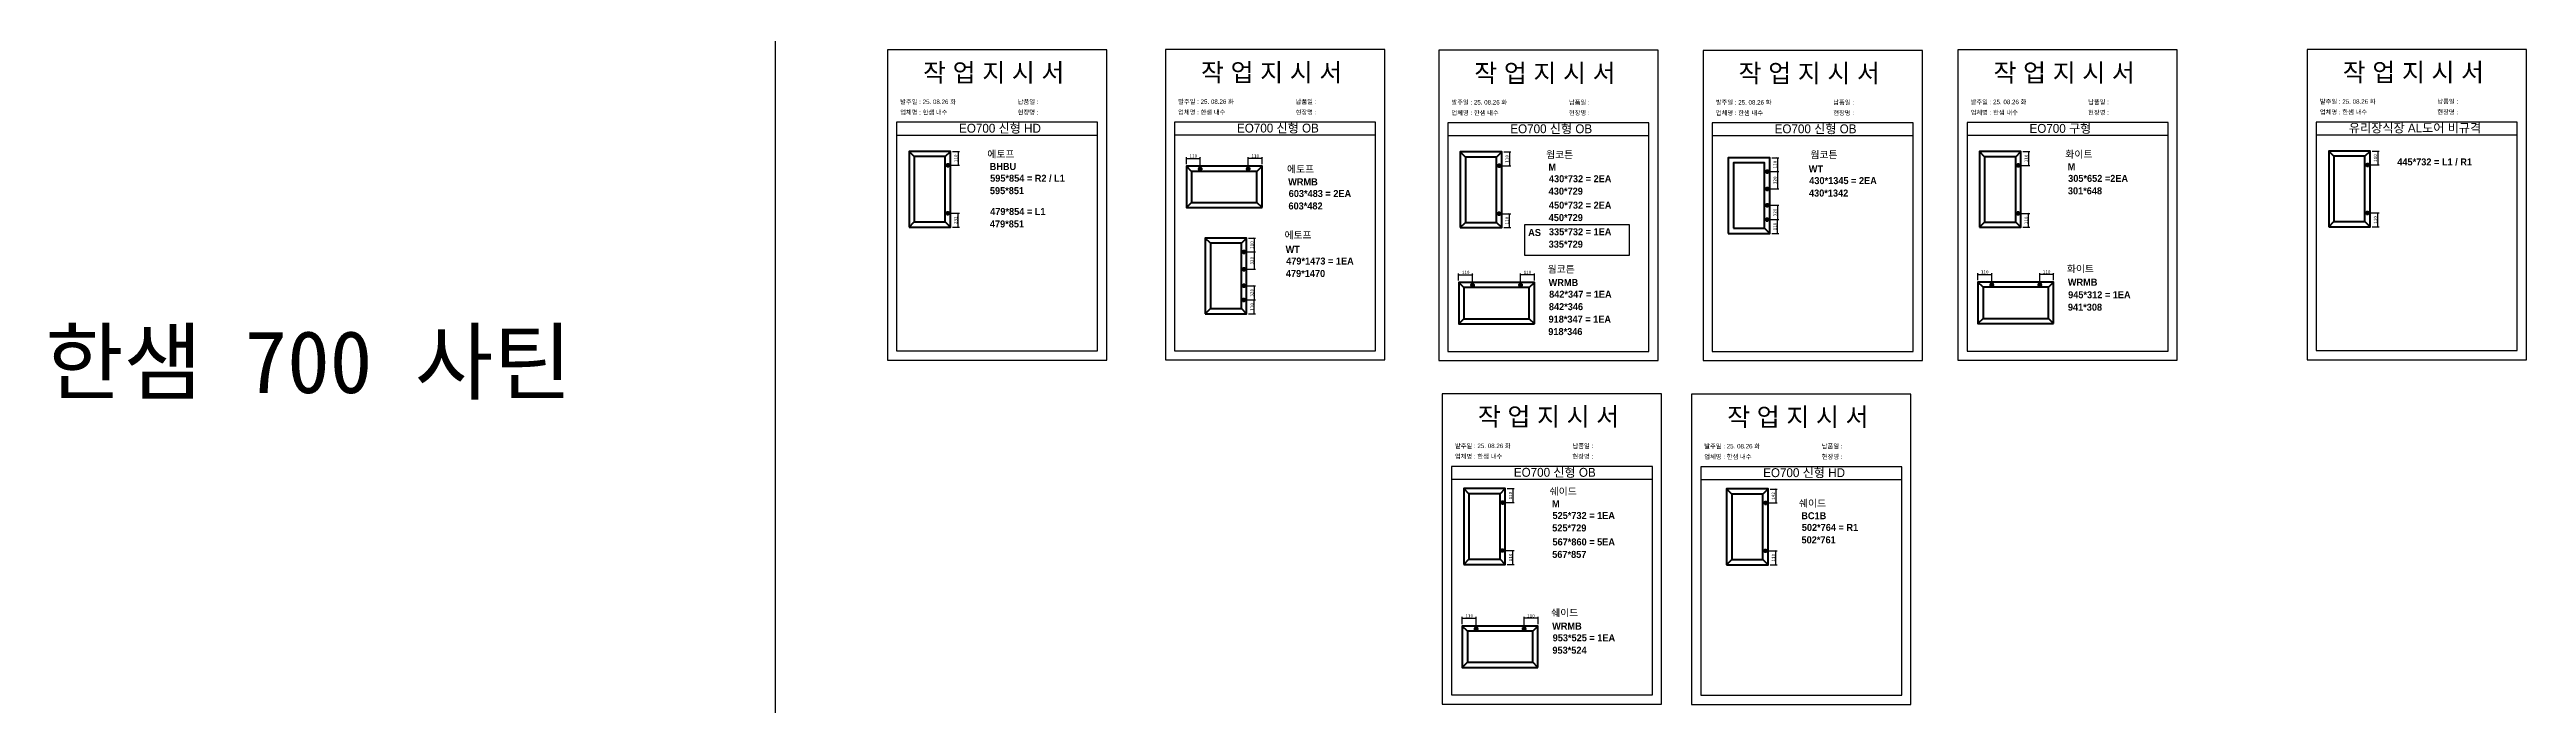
# Model space of a CAD drawing. Header units: millimetres. Extents: x -44117 to 256353, y -2095463 to 65325.
# Drawn here: x 104741 to 123713, y -254595 to -249579 of the extents above; entities that cross this region are included whole.
import ezdxf

# ---------------------------------------------------------------- set-up
doc = ezdxf.new("R2010")
doc.units = ezdxf.units.MM
doc.header["$LTSCALE"] = 10
doc.linetypes.add('CENTER', pattern=[50.8, 31.75, -6.35, 6.35, -6.35])
doc.layers.add('cen', color=1, linetype='CENTER')
doc.layers.add('Layer1', color=7, linetype='Continuous', lineweight=70)
doc.styles.add('MtX_Gulim', font='')
doc.styles.get('MtX_Gulim').set_extended_font_data('Gulim', bold=True)
doc.dimstyles.new('ISO-25', dxfattribs={"dimtxt": 2.5, "dimasz": 2.5, "dimexe": 1, "dimexo": 1, "dimtad": 1, "dimtxsty": 'Standard', "dimblk": 'ARCHTICK', "dimcen": 2.5, "dimadec": 0, "dimazin": 0, "dimtfac": 1, "dimtmove": 0, "dimatfit": 3, "dimfxl": 0, "dimarcsym": 0})

msp = doc.modelspace()

# ---------------------------------------------------------------- texts
at = {"linetype": 'Continuous', "style": 'MtX_Gulim'}
for s, height, p in [('에토프', 53.702852, (111923.80549, -250406.77119)), ('웜코튼', 53.702852, (116203.8994, -250410.63595)), ('웜코튼', 53.702852, (118228.62342, -250411.23667)), ('화이트', 53.702852, (120180.78381, -250407.94588)), ('445*732 = L1 / R1', 53.7028516, (122723.74964, -250466.33636)), ('BHBU', 53.702852, (111941.81925, -250501.61359)), ('595*854 = R2 / L1', 53.7028516, (111945.63058, -250591.20954)), ('에토프', 53.702852, (114219.00279, -250521.79565)), ('WRMB', 53.702852, (114228.59922, -250618.89442)), ('M', 53.70285, (116221.91316, -250505.47835)), ('430*732 = 2EA', 53.7028516, (116225.72449, -250595.07429)), ('WT', 53.702852, (118215.68232, -250520.0692)), ('430*1345 = 2EA', 53.7028516, (118219.49365, -250609.66514)), ('M', 53.70285, (120198.79758, -250502.78828)), ('305*652 =2EA', 53.7028516, (120202.60891, -250592.38422)), ('479*854 = L1', 53.7028516, (111945.63058, -250846.2397)), ('603*483 = 2EA', 53.7028516, (114232.41055, -250708.49037)), ('450*732 = 2EA', 53.7028516, (116225.72449, -250797.65144)), ('에토프', 53.702852, (114200.48145, -251026.50215)), ('335*732 = 1EA', 53.7028516, (116225.72449, -251001.38618)), ('WT', 53.702852, (114209.06385, -251135.90374)), ('479*1473 = 1EA', 53.7028516, (114212.87518, -251225.49968)), ('웜코튼', 53.702852, (116215.94481, -251288.10648)), ('WRMB', 53.702852, (116223.4691, -251390.11477)), ('화이트', 53.702852, (120192.82922, -251285.41641)), ('WRMB', 53.702852, (120200.35352, -251387.4247)), ('842*347 = 1EA', 53.7028516, (116227.28043, -251479.71072)), ('945*312 = 1EA', 53.7028516, (120202.60891, -251483.72368)), ('918*347 = 1EA', 53.7028516, (116222.5743, -251670.71203)), ('쉐이드', 53.702852, (116230.99242, -252990.05211)), ('M', 53.70285, (116249.00618, -253084.89451)), ('쉐이드', 53.702852, (118140.6438, -253081.28418)), ('525*732 = 1EA', 53.7028516, (116252.81751, -253174.49046)), ('BC1B', 53.702852, (118158.65757, -253176.12658)), ('502*764 = R1', 53.7028516, (118162.4689, -253265.72252)), ('567*860 = 5EA', 53.7028516, (116252.81751, -253377.06761)), ('쉐이드', 53.702852, (116243.03783, -253919.61391)), ('WRMB', 53.702852, (116250.56212, -254021.6222)), ('953*525 = 1EA', 53.7028516, (116254.37345, -254111.21815))]:
    msp.add_text(s, height=height, dxfattribs=at).set_placement(p)
at = {"color": 242, "linetype": 'Continuous', "true_color": 0xcd2027, "style": 'MtX_Gulim'}
for s, p in [('595*851', (111943.63142, -250686.38615)), ('603*482', (114230.41139, -250803.66698)), ('430*729', (116223.72533, -250690.25091)), ('430*1342', (118217.49449, -250704.84176)), ('301*648', (120200.60975, -250687.56084)), ('479*851', (111943.63142, -250941.41632)), ('450*729', (116223.72533, -250892.82806)), ('335*729', (116223.72533, -251096.5628)), ('479*1470', (114210.87602, -251320.6763)), ('842*346', (116225.28127, -251574.88734)), ('941*308', (120200.60975, -251578.9003)), ('918*346', (116220.57514, -251765.88865)), ('525*729', (116250.81835, -253269.66708)), ('567*857', (116250.81835, -253472.24423)), ('502*761', (118160.46974, -253360.89914)), ('953*524', (116252.37429, -254206.39477))]:
    msp.add_text(s, height=53.702852, dxfattribs=at).set_placement(p)
at = {"attachment_point": 1}
for s, width, gutter_width, heights, insert, char_height in [('{\\fGulim|b0|i0|c129|p50;작 업 지 시 서}', 3307.3198183, 12.5, [-155.84554], (111431.80872, -249685.04899), 140), ('{\\fGulim|b0|i0|c129|p50;작 업 지 시 서}', 3307.3198183, 12.5, [-155.84554], (113560.57851, -249683.67749), 140), ('{\\fGulim|b0|i0|c129|p50;작 업 지 시 서}', 3307.3198183, 12.5, [-155.84554], (115654.02345, -249688.91375), 140), ('{\\fGulim|b0|i0|c129|p50;작 업 지 시 서}', 3307.3198183, 12.5, [-155.84554], (117678.74747, -249689.51447), 140), ('{\\fGulim|b0|i0|c129|p50;작 업 지 시 서}', 3307.3198183, 12.5, [-155.84554], (119630.90786, -249686.22367), 140), ('{\\fGulim|b0|i0|c129|p50;작 업 지 시 서}', 3307.3198183, 12.5, [-155.84554], (122305.93149, -249682.97125), 140), ('{\\fGulim|b0|i0|c129|p50;업체명 : 한샘 내수}', 3307.3198183, 12.5, [36.11279], (111256.59937, -250042.42559), 34.3), ('{\\fGulim|b0|i0|c129|p50;발주일 : 25. 08.26 화}', 3307.3198183, 12.5, [34.50412], (111256.59937, -249961.76941), 34.3), ('{\\fGulim|b0|i0|c129|p50;현장명 : }', 3307.3198183, 12.5, [-38.2735], (112156.57735, -250042.42559), 34.3), ('{\\fGulim|b0|i0|c129|p50;납품일 : }', 3307.3198183, 12.5, [37.67976], (112156.57735, -249961.76941), 34.3), ('{\\fGulim|b0|i0|c129|p50;업체명 : 한샘 내수}', 3307.3198183, 12.5, [36.11279], (113385.36916, -250041.05409), 34.3), ('{\\fGulim|b0|i0|c129|p50;발주일 : 25. 08.26 화}', 3307.3198183, 12.5, [34.50412], (113385.36916, -249960.39791), 34.3), ('{\\fGulim|b0|i0|c129|p50;현장명 : }', 3307.3198183, 12.5, [-38.2735], (114285.34714, -250041.05409), 34.3), ('{\\fGulim|b0|i0|c129|p50;납품일 : }', 3307.3198183, 12.5, [37.67976], (114285.34714, -249960.39791), 34.3), ('{\\fGulim|b0|i0|c129|p50;업체명 : 한샘 내수}', 3307.3198183, 12.5, [36.11279], (115478.81409, -250046.29034), 34.3), ('{\\fGulim|b0|i0|c129|p50;발주일 : 25. 08.26 화}', 3307.3198183, 12.5, [34.50412], (115478.81409, -249965.63417), 34.3), ('{\\fGulim|b0|i0|c129|p50;현장명 : }', 3307.3198183, 12.5, [-38.2735], (116378.79207, -250046.29034), 34.3), ('{\\fGulim|b0|i0|c129|p50;납품일 : }', 3307.3198183, 12.5, [37.67976], (116378.79207, -249965.63417), 34.3), ('{\\fGulim|b0|i0|c129|p50;업체명 : 한샘 내수}', 3307.3198183, 12.5, [36.11279], (117503.53811, -250046.89107), 34.3), ('{\\fGulim|b0|i0|c129|p50;발주일 : 25. 08.26 화}', 3307.3198183, 12.5, [34.50412], (117503.53811, -249966.23489), 34.3), ('{\\fGulim|b0|i0|c129|p50;현장명 : }', 3307.3198183, 12.5, [-38.2735], (118403.5161, -250046.89107), 34.3), ('{\\fGulim|b0|i0|c129|p50;납품일 : }', 3307.3198183, 12.5, [37.67976], (118403.5161, -249966.23489), 34.3), ('{\\fGulim|b0|i0|c129|p50;업체명 : 한샘 내수}', 3307.3198183, 12.5, [36.11279], (119455.69851, -250043.60027), 34.3), ('{\\fGulim|b0|i0|c129|p50;발주일 : 25. 08.26 화}', 3307.3198183, 12.5, [34.50412], (119455.69851, -249962.9441), 34.3), ('{\\fGulim|b0|i0|c129|p50;현장명 : }', 3307.3198183, 12.5, [-38.2735], (120355.67649, -250043.60027), 34.3), ('{\\fGulim|b0|i0|c129|p50;납품일 : }', 3307.3198183, 12.5, [37.67976], (120355.67649, -249962.9441), 34.3), ('{\\fGulim|b0|i0|c129|p50;업체명 : 한샘 내수}', 3307.3198183, 12.5, [36.11279], (122130.72213, -250040.34785), 34.3), ('{\\fGulim|b0|i0|c129|p50;발주일 : 25. 08.26 화}', 3307.3198183, 12.5, [34.50412], (122130.72213, -249959.69167), 34.3), ('{\\fGulim|b0|i0|c129|p50;현장명 : }', 3307.3198183, 12.5, [-38.2735], (123030.70012, -250040.34785), 34.3), ('{\\fGulim|b0|i0|c129|p50;납품일 : }', 3307.3198183, 12.5, [37.67976], (123030.70012, -249959.69167), 34.3), ('{\\fGulim|b0|i0|c129|p50;EO700 신형 HD}', 6570.6870665, 24.83388, [71.74566], (111707.68461, -250147.53396), 68.1441707), ('{\\fGulim|b0|i0|c129|p50;EO700 신형 OB}', 6570.6870665, 24.83388, [71.74566], (113836.4544, -250146.16246), 68.1441707), ('{\\fGulim|b0|i0|c129|p50;EO700 신형 OB}', 6570.6870665, 24.83388, [71.74566], (115929.89933, -250151.39872), 68.1441707), ('{\\fGulim|b0|i0|c129|p50;EO700 신형 OB}', 6570.6870665, 24.83388, [71.74566], (117954.62335, -250151.99944), 68.1441707), ('{\\fGulim|b0|i0|c129|p50;EO700 구형}', 6570.6870665, 24.83388, [71.74566], (119906.78375, -250148.70865), 68.1441707), ('{\\fGulim|b0|i0|c129|p50;유리장식장 AL도어 비규격}', 6570.6870665, 24.83388, [71.74566], (122352.65416, -250145.45623), 68.1441707), ('{\\f굴림|b0|i0|c129|p50;한샘} 700 {\\f굴림|b0|i0|c129|p50;사틴}', 5072.1082947, 2395.6482, [-533.35869], (104706.85854, -251730.93301), 479.1296392), ('{\\fGulim|b0|i0|c129|p50;작 업 지 시 서}', 3307.3198183, 12.5, [-155.84554], (115681.11647, -252320.42118), 140), ('{\\fGulim|b0|i0|c129|p50;작 업 지 시 서}', 3307.3198183, 12.5, [-155.84554], (117590.76785, -252323.02574), 140), ('{\\fGulim|b0|i0|c129|p50;업체명 : 한샘 내수}', 3307.3198183, 12.5, [36.11279], (115505.90711, -252677.79778), 34.3), ('{\\fGulim|b0|i0|c129|p50;발주일 : 25. 08.26 화}', 3307.3198183, 12.5, [34.50412], (115505.90711, -252597.1416), 34.3), ('{\\fGulim|b0|i0|c129|p50;현장명 : }', 3307.3198183, 12.5, [-38.2735], (116405.88509, -252677.79778), 34.3), ('{\\fGulim|b0|i0|c129|p50;납품일 : }', 3307.3198183, 12.5, [37.67976], (116405.88509, -252597.1416), 34.3), ('{\\fGulim|b0|i0|c129|p50;업체명 : 한샘 내수}', 3307.3198183, 12.5, [36.11279], (117415.5585, -252680.40234), 34.3), ('{\\fGulim|b0|i0|c129|p50;발주일 : 25. 08.26 화}', 3307.3198183, 12.5, [34.50412], (117415.5585, -252599.74616), 34.3), ('{\\fGulim|b0|i0|c129|p50;현장명 : }', 3307.3198183, 12.5, [-38.2735], (118315.53648, -252680.40234), 34.3), ('{\\fGulim|b0|i0|c129|p50;납품일 : }', 3307.3198183, 12.5, [37.67976], (118315.53648, -252599.74616), 34.3), ('{\\fGulim|b0|i0|c129|p50;EO700 신형 OB}', 6570.6870665, 24.83388, [71.74566], (115956.99235, -252782.90615), 68.1441707), ('{\\fGulim|b0|i0|c129|p50;EO700 신형 HD}', 6570.6870665, 24.83388, [71.74566], (117866.64374, -252785.51072), 68.1441707)]:
    msp.add_mtext_dynamic_manual_height_columns(s, width=width, gutter_width=gutter_width, heights=heights, dxfattribs=dict(at, insert=insert, char_height=char_height))
at = {"layer": 'cen', "linetype": 'Continuous', "style": 'MtX_Gulim'}
msp.add_text('AS', height=53.702852, dxfattribs=at).set_placement((116066.74199, -251007.27679))

# ---------------------------------------------------------------- blocks, each defined once
blk = doc.blocks.new('_ArchTick')
at = {"color": 0, "linetype": 'ByBlock', "const_width": 0.15}
blk.add_lwpolyline([(-0.5, -0.5), (0.5, 0.5)], dxfattribs=at)
blk = doc.blocks.new('*D3130')
at = {"color": 0, "lineweight": -2}
for p, q in [((111657, -250359), (111711, -250359)), ((111701, -250359), (111701, -250465)), ((111636, -250465), (111711, -250465))]:
    blk.add_line(p, q, dxfattribs=at)
at = {"layer": 'Defpoints', "color": 0}
for p in [(111642, -250359), (111621, -250465), (111701, -250465)]:
    blk.add_point(p, dxfattribs=at)
at = {"color": 0, "lineweight": -2, "xscale": 10, "yscale": 10, "zscale": 10}
for p, rotation in [((111701, -250359), 90), ((111701, -250465), 270)]:
    blk.add_blockref('_ArchTick', p, dxfattribs=dict(at, rotation=rotation))
at = {"color": 0, "insert": (111682, -250412), "char_height": 25, "attachment_point": 5, "rotation": 90}
blk.add_mtext('110', dxfattribs=at)
blk = doc.blocks.new('*D3131')
at = {"color": 0, "lineweight": -2}
for p, q in [((111636, -250832), (111711, -250832)), ((111657, -250939), (111711, -250939)), ((111701, -250939), (111701, -250832))]:
    blk.add_line(p, q, dxfattribs=at)
at = {"layer": 'Defpoints', "color": 0}
for p in [(111621, -250832), (111642, -250939), (111701, -250832)]:
    blk.add_point(p, dxfattribs=at)
at = {"color": 0, "lineweight": -2, "xscale": 10, "yscale": 10, "zscale": 10}
for p, rotation in [((111701, -250832), 90), ((111701, -250939), 270)]:
    blk.add_blockref('_ArchTick', p, dxfattribs=dict(at, rotation=rotation))
at = {"color": 0, "insert": (111682, -250886), "char_height": 25, "attachment_point": 5, "rotation": 90}
blk.add_mtext('232', dxfattribs=at)
blk = doc.blocks.new('*D3132')
at = {"color": 0, "lineweight": -2}
for p, q in [((113449, -250457), (113449, -250403)), ((113449, -250413), (113555, -250413)), ((113555, -250477), (113555, -250403))]:
    blk.add_line(p, q, dxfattribs=at)
at = {"layer": 'Defpoints', "color": 0}
for p in [(113555, -250413), (113449, -250472), (113555, -250492)]:
    blk.add_point(p, dxfattribs=at)
at = {"color": 0, "lineweight": -2, "xscale": 10, "yscale": 10, "zscale": 10, "rotation": 180}
blk.add_blockref('_ArchTick', (113449, -250413), dxfattribs=at)
at = {"color": 0, "lineweight": -2, "xscale": 10, "yscale": 10, "zscale": 10}
blk.add_blockref('_ArchTick', (113555, -250413), dxfattribs=at)
at = {"color": 0, "insert": (113502, -250394), "char_height": 25, "attachment_point": 5}
blk.add_mtext('110', dxfattribs=at)
blk = doc.blocks.new('*D3133')
at = {"color": 0, "lineweight": -2}
for p, q in [((113923, -250477), (113923, -250403)), ((114029, -250413), (113923, -250413)), ((114029, -250457), (114029, -250403))]:
    blk.add_line(p, q, dxfattribs=at)
at = {"layer": 'Defpoints', "color": 0}
for p in [(113923, -250413), (113923, -250492), (114029, -250472)]:
    blk.add_point(p, dxfattribs=at)
at = {"color": 0, "lineweight": -2, "xscale": 10, "yscale": 10, "zscale": 10, "rotation": 180}
blk.add_blockref('_ArchTick', (113923, -250413), dxfattribs=at)
at = {"color": 0, "lineweight": -2, "xscale": 10, "yscale": 10, "zscale": 10}
blk.add_blockref('_ArchTick', (114029, -250413), dxfattribs=at)
at = {"color": 0, "insert": (113976, -250394), "char_height": 25, "attachment_point": 5}
blk.add_mtext('110', dxfattribs=at)
blk = doc.blocks.new('*D3134')
at = {"color": 0, "lineweight": -2}
for p, q in [((113905, -251129), (113979, -251129)), ((113925, -251023), (113979, -251023)), ((113969, -251023), (113969, -251129))]:
    blk.add_line(p, q, dxfattribs=at)
at = {"layer": 'Defpoints', "color": 0}
for p in [(113890, -251129), (113910, -251023), (113969, -251129)]:
    blk.add_point(p, dxfattribs=at)
at = {"color": 0, "lineweight": -2, "xscale": 10, "yscale": 10, "zscale": 10}
for p, rotation in [((113969, -251023), 90), ((113969, -251129), 270)]:
    blk.add_blockref('_ArchTick', p, dxfattribs=dict(at, rotation=rotation))
at = {"color": 0, "insert": (113951, -251076), "char_height": 25, "attachment_point": 5, "rotation": 90}
blk.add_mtext('110', dxfattribs=at)
blk = doc.blocks.new('*D3135')
at = {"color": 0, "lineweight": -2}
for p, q in [((113905, -251497), (113979, -251497)), ((113969, -251603), (113969, -251497)), ((113925, -251603), (113979, -251603))]:
    blk.add_line(p, q, dxfattribs=at)
at = {"layer": 'Defpoints', "color": 0}
for p in [(113890, -251497), (113969, -251497), (113910, -251603)]:
    blk.add_point(p, dxfattribs=at)
at = {"color": 0, "lineweight": -2, "xscale": 10, "yscale": 10, "zscale": 10}
for p, rotation in [((113969, -251497), 90), ((113969, -251603), 270)]:
    blk.add_blockref('_ArchTick', p, dxfattribs=dict(at, rotation=rotation))
at = {"color": 0, "insert": (113951, -251550), "char_height": 25, "attachment_point": 5, "rotation": 90}
blk.add_mtext('110', dxfattribs=at)
blk = doc.blocks.new('*D3136')
at = {"color": 0, "lineweight": -2}
for p, q in [((113905, -251129), (113979, -251129)), ((113969, -251129), (113969, -251262)), ((113905, -251262), (113979, -251262))]:
    blk.add_line(p, q, dxfattribs=at)
at = {"layer": 'Defpoints', "color": 0}
for p in [(113890, -251129), (113890, -251262), (113969, -251262)]:
    blk.add_point(p, dxfattribs=at)
at = {"color": 0, "lineweight": -2, "xscale": 10, "yscale": 10, "zscale": 10}
for p, rotation in [((113969, -251129), 90), ((113969, -251262), 270)]:
    blk.add_blockref('_ArchTick', p, dxfattribs=dict(at, rotation=rotation))
at = {"color": 0, "insert": (113951, -251196), "char_height": 25, "attachment_point": 5, "rotation": 90}
blk.add_mtext('320', dxfattribs=at)
blk = doc.blocks.new('*D3137')
at = {"color": 0, "lineweight": -2}
for p, q in [((113905, -251388), (113979, -251388)), ((113905, -251497), (113979, -251497)), ((113969, -251388), (113969, -251497))]:
    blk.add_line(p, q, dxfattribs=at)
at = {"layer": 'Defpoints', "color": 0}
for p in [(113890, -251388), (113890, -251497), (113969, -251497)]:
    blk.add_point(p, dxfattribs=at)
at = {"color": 0, "lineweight": -2, "xscale": 10, "yscale": 10, "zscale": 10}
for p, rotation in [((113969, -251388), 90), ((113969, -251497), 270)]:
    blk.add_blockref('_ArchTick', p, dxfattribs=dict(at, rotation=rotation))
at = {"color": 0, "insert": (113951, -251442), "char_height": 25, "attachment_point": 5, "rotation": 90}
blk.add_mtext('320', dxfattribs=at)
blk = doc.blocks.new('*D3138')
at = {"color": 0, "lineweight": -2}
for p, q in [((115879, -250363), (115933, -250363)), ((115923, -250363), (115923, -250469)), ((115859, -250469), (115933, -250469))]:
    blk.add_line(p, q, dxfattribs=at)
at = {"layer": 'Defpoints', "color": 0}
for p in [(115864, -250363), (115844, -250469), (115923, -250469)]:
    blk.add_point(p, dxfattribs=at)
at = {"color": 0, "lineweight": -2, "xscale": 10, "yscale": 10, "zscale": 10}
for p, rotation in [((115923, -250363), 90), ((115923, -250469), 270)]:
    blk.add_blockref('_ArchTick', p, dxfattribs=dict(at, rotation=rotation))
at = {"color": 0, "insert": (115904, -250416), "char_height": 25, "attachment_point": 5, "rotation": 90}
blk.add_mtext('110', dxfattribs=at)
blk = doc.blocks.new('*D3139')
at = {"color": 0, "lineweight": -2}
for p, q in [((115859, -250836), (115933, -250836)), ((115879, -250943), (115933, -250943)), ((115923, -250943), (115923, -250836))]:
    blk.add_line(p, q, dxfattribs=at)
at = {"layer": 'Defpoints', "color": 0}
for p in [(115844, -250836), (115864, -250943), (115923, -250836)]:
    blk.add_point(p, dxfattribs=at)
at = {"color": 0, "lineweight": -2, "xscale": 10, "yscale": 10, "zscale": 10}
for p, rotation in [((115923, -250836), 90), ((115923, -250943), 270)]:
    blk.add_blockref('_ArchTick', p, dxfattribs=dict(at, rotation=rotation))
at = {"color": 0, "insert": (115904, -250889), "char_height": 25, "attachment_point": 5, "rotation": 90}
blk.add_mtext('110', dxfattribs=at)
blk = doc.blocks.new('*D3140')
at = {"color": 0, "lineweight": -2}
for p, q in [((115534, -251348), (115534, -251294)), ((115534, -251304), (115641, -251304)), ((115641, -251368), (115641, -251294))]:
    blk.add_line(p, q, dxfattribs=at)
at = {"layer": 'Defpoints', "color": 0}
for p in [(115534, -251363), (115641, -251304), (115641, -251383)]:
    blk.add_point(p, dxfattribs=at)
at = {"color": 0, "lineweight": -2, "xscale": 10, "yscale": 10, "zscale": 10, "rotation": 180}
blk.add_blockref('_ArchTick', (115534, -251304), dxfattribs=at)
at = {"color": 0, "lineweight": -2, "xscale": 10, "yscale": 10, "zscale": 10}
blk.add_blockref('_ArchTick', (115641, -251304), dxfattribs=at)
at = {"color": 0, "insert": (115588, -251285), "char_height": 25, "attachment_point": 5}
blk.add_mtext('110', dxfattribs=at)
blk = doc.blocks.new('*D3141')
at = {"color": 0, "lineweight": -2}
for p, q in [((116008, -251368), (116008, -251294)), ((116114, -251304), (116008, -251304)), ((116114, -251348), (116114, -251294))]:
    blk.add_line(p, q, dxfattribs=at)
at = {"layer": 'Defpoints', "color": 0}
for p in [(116008, -251304), (116114, -251363), (116008, -251383)]:
    blk.add_point(p, dxfattribs=at)
at = {"color": 0, "lineweight": -2, "xscale": 10, "yscale": 10, "zscale": 10, "rotation": 180}
blk.add_blockref('_ArchTick', (116008, -251304), dxfattribs=at)
at = {"color": 0, "lineweight": -2, "xscale": 10, "yscale": 10, "zscale": 10}
blk.add_blockref('_ArchTick', (116114, -251304), dxfattribs=at)
at = {"color": 0, "insert": (116061, -251285), "char_height": 25, "attachment_point": 5}
blk.add_mtext('110', dxfattribs=at)
blk = doc.blocks.new('*D3142')
at = {"color": 0, "lineweight": -2}
for p, q in [((117932, -250407), (117986, -250407)), ((117976, -250407), (117976, -250513)), ((117912, -250513), (117986, -250513))]:
    blk.add_line(p, q, dxfattribs=at)
at = {"layer": 'Defpoints', "color": 0}
for p in [(117917, -250407), (117897, -250513), (117976, -250513)]:
    blk.add_point(p, dxfattribs=at)
at = {"color": 0, "lineweight": -2, "xscale": 10, "yscale": 10, "zscale": 10}
for p, rotation in [((117976, -250407), 90), ((117976, -250513), 270)]:
    blk.add_blockref('_ArchTick', p, dxfattribs=dict(at, rotation=rotation))
at = {"color": 0, "insert": (117957, -250460), "char_height": 25, "attachment_point": 5, "rotation": 90}
blk.add_mtext('110', dxfattribs=at)
blk = doc.blocks.new('*D3143')
at = {"color": 0, "lineweight": -2}
for p, q in [((117912, -250881), (117986, -250881)), ((117932, -250987), (117986, -250987)), ((117976, -250987), (117976, -250881))]:
    blk.add_line(p, q, dxfattribs=at)
at = {"layer": 'Defpoints', "color": 0}
for p in [(117897, -250881), (117917, -250987), (117976, -250881)]:
    blk.add_point(p, dxfattribs=at)
at = {"color": 0, "lineweight": -2, "xscale": 10, "yscale": 10, "zscale": 10}
for p, rotation in [((117976, -250881), 90), ((117976, -250987), 270)]:
    blk.add_blockref('_ArchTick', p, dxfattribs=dict(at, rotation=rotation))
at = {"color": 0, "insert": (117957, -250934), "char_height": 25, "attachment_point": 5, "rotation": 90}
blk.add_mtext('110', dxfattribs=at)
blk = doc.blocks.new('*D3144')
at = {"color": 0, "lineweight": -2}
for p, q in [((117912, -250513), (117986, -250513)), ((117976, -250513), (117976, -250646)), ((117912, -250646), (117986, -250646))]:
    blk.add_line(p, q, dxfattribs=at)
at = {"layer": 'Defpoints', "color": 0}
for p in [(117897, -250513), (117897, -250646), (117976, -250646)]:
    blk.add_point(p, dxfattribs=at)
at = {"color": 0, "lineweight": -2, "xscale": 10, "yscale": 10, "zscale": 10}
for p, rotation in [((117976, -250513), 90), ((117976, -250646), 270)]:
    blk.add_blockref('_ArchTick', p, dxfattribs=dict(at, rotation=rotation))
at = {"color": 0, "insert": (117957, -250580), "char_height": 25, "attachment_point": 5, "rotation": 90}
blk.add_mtext('320', dxfattribs=at)
blk = doc.blocks.new('*D3145')
at = {"color": 0, "lineweight": -2}
for p, q in [((117912, -250772), (117986, -250772)), ((117976, -250772), (117976, -250881)), ((117912, -250881), (117986, -250881))]:
    blk.add_line(p, q, dxfattribs=at)
at = {"layer": 'Defpoints', "color": 0}
for p in [(117897, -250772), (117897, -250881), (117976, -250881)]:
    blk.add_point(p, dxfattribs=at)
at = {"color": 0, "lineweight": -2, "xscale": 10, "yscale": 10, "zscale": 10}
for p, rotation in [((117976, -250772), 90), ((117976, -250881), 270)]:
    blk.add_blockref('_ArchTick', p, dxfattribs=dict(at, rotation=rotation))
at = {"color": 0, "insert": (117957, -250826), "char_height": 25, "attachment_point": 5, "rotation": 90}
blk.add_mtext('320', dxfattribs=at)
blk = doc.blocks.new('*D3146')
at = {"color": 0, "lineweight": -2}
for p, q in [((119856, -250360), (119910, -250360)), ((119900, -250360), (119900, -250466)), ((119836, -250466), (119910, -250466))]:
    blk.add_line(p, q, dxfattribs=at)
at = {"layer": 'Defpoints', "color": 0}
for p in [(119841, -250360), (119821, -250466), (119900, -250466)]:
    blk.add_point(p, dxfattribs=at)
at = {"color": 0, "lineweight": -2, "xscale": 10, "yscale": 10, "zscale": 10}
for p, rotation in [((119900, -250360), 90), ((119900, -250466), 270)]:
    blk.add_blockref('_ArchTick', p, dxfattribs=dict(at, rotation=rotation))
at = {"color": 0, "insert": (119881, -250413), "char_height": 25, "attachment_point": 5, "rotation": 90}
blk.add_mtext('110', dxfattribs=at)
blk = doc.blocks.new('*D3147')
at = {"color": 0, "lineweight": -2}
for p, q in [((119836, -250834), (119910, -250834)), ((119856, -250940), (119910, -250940)), ((119900, -250940), (119900, -250834))]:
    blk.add_line(p, q, dxfattribs=at)
at = {"layer": 'Defpoints', "color": 0}
for p in [(119821, -250834), (119841, -250940), (119900, -250834)]:
    blk.add_point(p, dxfattribs=at)
at = {"color": 0, "lineweight": -2, "xscale": 10, "yscale": 10, "zscale": 10}
for p, rotation in [((119900, -250834), 90), ((119900, -250940), 270)]:
    blk.add_blockref('_ArchTick', p, dxfattribs=dict(at, rotation=rotation))
at = {"color": 0, "insert": (119881, -250887), "char_height": 25, "attachment_point": 5, "rotation": 90}
blk.add_mtext('110', dxfattribs=at)
blk = doc.blocks.new('*D3148')
at = {"color": 0, "lineweight": -2}
for p, q in [((119511, -251345), (119511, -251291)), ((119511, -251301), (119618, -251301)), ((119618, -251365), (119618, -251291))]:
    blk.add_line(p, q, dxfattribs=at)
at = {"layer": 'Defpoints', "color": 0}
for p in [(119511, -251360), (119618, -251301), (119618, -251380)]:
    blk.add_point(p, dxfattribs=at)
at = {"color": 0, "lineweight": -2, "xscale": 10, "yscale": 10, "zscale": 10, "rotation": 180}
blk.add_blockref('_ArchTick', (119511, -251301), dxfattribs=at)
at = {"color": 0, "lineweight": -2, "xscale": 10, "yscale": 10, "zscale": 10}
blk.add_blockref('_ArchTick', (119618, -251301), dxfattribs=at)
at = {"color": 0, "insert": (119564, -251282), "char_height": 25, "attachment_point": 5}
blk.add_mtext('110', dxfattribs=at)
blk = doc.blocks.new('*D3149')
at = {"color": 0, "lineweight": -2}
for p, q in [((119985, -251365), (119985, -251291)), ((120091, -251301), (119985, -251301)), ((120091, -251345), (120091, -251291))]:
    blk.add_line(p, q, dxfattribs=at)
at = {"layer": 'Defpoints', "color": 0}
for p in [(119985, -251301), (119985, -251380), (120091, -251360)]:
    blk.add_point(p, dxfattribs=at)
at = {"color": 0, "lineweight": -2, "xscale": 10, "yscale": 10, "zscale": 10, "rotation": 180}
blk.add_blockref('_ArchTick', (119985, -251301), dxfattribs=at)
at = {"color": 0, "lineweight": -2, "xscale": 10, "yscale": 10, "zscale": 10}
blk.add_blockref('_ArchTick', (120091, -251301), dxfattribs=at)
at = {"color": 0, "insert": (120038, -251282), "char_height": 25, "attachment_point": 5}
blk.add_mtext('110', dxfattribs=at)
blk = doc.blocks.new('*D3150')
at = {"color": 0, "lineweight": -2}
for p, q in [((115886, -253048), (115960, -253048)), ((115906, -252942), (115960, -252942)), ((115950, -252942), (115950, -253048))]:
    blk.add_line(p, q, dxfattribs=at)
at = {"layer": 'Defpoints', "color": 0}
for p in [(115871, -253048), (115891, -252942), (115950, -253048)]:
    blk.add_point(p, dxfattribs=at)
at = {"color": 0, "lineweight": -2, "xscale": 10, "yscale": 10, "zscale": 10}
for p, rotation in [((115950, -252942), 90), ((115950, -253048), 270)]:
    blk.add_blockref('_ArchTick', p, dxfattribs=dict(at, rotation=rotation))
at = {"color": 0, "insert": (115931, -252995), "char_height": 25, "attachment_point": 5, "rotation": 90}
blk.add_mtext('110', dxfattribs=at)
blk = doc.blocks.new('*D3151')
at = {"color": 0, "lineweight": -2}
for p, q in [((115886, -253416), (115960, -253416)), ((115950, -253522), (115950, -253416)), ((115906, -253522), (115960, -253522))]:
    blk.add_line(p, q, dxfattribs=at)
at = {"layer": 'Defpoints', "color": 0}
for p in [(115871, -253416), (115950, -253416), (115891, -253522)]:
    blk.add_point(p, dxfattribs=at)
at = {"color": 0, "lineweight": -2, "xscale": 10, "yscale": 10, "zscale": 10}
for p, rotation in [((115950, -253416), 90), ((115950, -253522), 270)]:
    blk.add_blockref('_ArchTick', p, dxfattribs=dict(at, rotation=rotation))
at = {"color": 0, "insert": (115931, -253469), "char_height": 25, "attachment_point": 5, "rotation": 90}
blk.add_mtext('110', dxfattribs=at)
blk = doc.blocks.new('*D3152')
at = {"color": 0, "lineweight": -2}
for p, q in [((115562, -253979), (115562, -253925)), ((115562, -253935), (115668, -253935)), ((115668, -254000), (115668, -253925))]:
    blk.add_line(p, q, dxfattribs=at)
at = {"layer": 'Defpoints', "color": 0}
for p in [(115562, -253994), (115668, -253935), (115668, -254015)]:
    blk.add_point(p, dxfattribs=at)
at = {"color": 0, "lineweight": -2, "xscale": 10, "yscale": 10, "zscale": 10, "rotation": 180}
blk.add_blockref('_ArchTick', (115562, -253935), dxfattribs=at)
at = {"color": 0, "lineweight": -2, "xscale": 10, "yscale": 10, "zscale": 10}
blk.add_blockref('_ArchTick', (115668, -253935), dxfattribs=at)
at = {"color": 0, "insert": (115615, -253916), "char_height": 25, "attachment_point": 5}
blk.add_mtext('110', dxfattribs=at)
blk = doc.blocks.new('*D3153')
at = {"color": 0, "lineweight": -2}
for p, q in [((116035, -254000), (116035, -253925)), ((116142, -253935), (116035, -253935)), ((116142, -253979), (116142, -253925))]:
    blk.add_line(p, q, dxfattribs=at)
at = {"layer": 'Defpoints', "color": 0}
for p in [(116035, -253935), (116035, -254015), (116142, -253994)]:
    blk.add_point(p, dxfattribs=at)
at = {"color": 0, "lineweight": -2, "xscale": 10, "yscale": 10, "zscale": 10, "rotation": 180}
blk.add_blockref('_ArchTick', (116035, -253935), dxfattribs=at)
at = {"color": 0, "lineweight": -2, "xscale": 10, "yscale": 10, "zscale": 10}
blk.add_blockref('_ArchTick', (116142, -253935), dxfattribs=at)
at = {"color": 0, "insert": (116088, -253916), "char_height": 25, "attachment_point": 5}
blk.add_mtext('110', dxfattribs=at)
blk = doc.blocks.new('*D3154')
at = {"color": 0, "lineweight": -2}
for p, q in [((117899, -253051), (117973, -253051)), ((117919, -252945), (117973, -252945)), ((117963, -252945), (117963, -253051))]:
    blk.add_line(p, q, dxfattribs=at)
at = {"layer": 'Defpoints', "color": 0}
for p in [(117884, -253051), (117904, -252945), (117963, -253051)]:
    blk.add_point(p, dxfattribs=at)
at = {"color": 0, "lineweight": -2, "xscale": 10, "yscale": 10, "zscale": 10}
for p, rotation in [((117963, -252945), 90), ((117963, -253051), 270)]:
    blk.add_blockref('_ArchTick', p, dxfattribs=dict(at, rotation=rotation))
at = {"color": 0, "insert": (117944, -252998), "char_height": 25, "attachment_point": 5, "rotation": 90}
blk.add_mtext('142', dxfattribs=at)
blk = doc.blocks.new('*D3155')
at = {"color": 0, "lineweight": -2}
for p, q in [((117899, -253418), (117973, -253418)), ((117963, -253525), (117963, -253418)), ((117919, -253525), (117973, -253525))]:
    blk.add_line(p, q, dxfattribs=at)
at = {"layer": 'Defpoints', "color": 0}
for p in [(117884, -253418), (117963, -253418), (117904, -253525)]:
    blk.add_point(p, dxfattribs=at)
at = {"color": 0, "lineweight": -2, "xscale": 10, "yscale": 10, "zscale": 10}
for p, rotation in [((117963, -253418), 90), ((117963, -253525), 270)]:
    blk.add_blockref('_ArchTick', p, dxfattribs=dict(at, rotation=rotation))
at = {"color": 0, "insert": (117944, -253471), "char_height": 25, "attachment_point": 5, "rotation": 90}
blk.add_mtext('110', dxfattribs=at)
blk = doc.blocks.new('*D3156')
at = {"color": 0, "lineweight": -2}
for p, q in [((122531, -250357), (122585, -250357)), ((122575, -250357), (122575, -250463)), ((122511, -250463), (122585, -250463))]:
    blk.add_line(p, q, dxfattribs=at)
at = {"layer": 'Defpoints', "color": 0}
for p in [(122516, -250357), (122496, -250463), (122575, -250463)]:
    blk.add_point(p, dxfattribs=at)
at = {"color": 0, "lineweight": -2, "xscale": 10, "yscale": 10, "zscale": 10}
for p, rotation in [((122575, -250357), 90), ((122575, -250463), 270)]:
    blk.add_blockref('_ArchTick', p, dxfattribs=dict(at, rotation=rotation))
at = {"color": 0, "insert": (122556, -250410), "char_height": 25, "attachment_point": 5, "rotation": 90}
blk.add_mtext('110', dxfattribs=at)
blk = doc.blocks.new('*D3157')
at = {"color": 0, "lineweight": -2}
for p, q in [((122511, -250830), (122585, -250830)), ((122531, -250937), (122585, -250937)), ((122575, -250937), (122575, -250830))]:
    blk.add_line(p, q, dxfattribs=at)
at = {"layer": 'Defpoints', "color": 0}
for p in [(122496, -250830), (122516, -250937), (122575, -250830)]:
    blk.add_point(p, dxfattribs=at)
at = {"color": 0, "lineweight": -2, "xscale": 10, "yscale": 10, "zscale": 10}
for p, rotation in [((122575, -250830), 90), ((122575, -250937), 270)]:
    blk.add_blockref('_ArchTick', p, dxfattribs=dict(at, rotation=rotation))
at = {"color": 0, "insert": (122556, -250884), "char_height": 25, "attachment_point": 5, "rotation": 90}
blk.add_mtext('110', dxfattribs=at)

# ---------------------------------------------------------------- dimensions: what is measured, and where the dimension line sits
for base, p1, p2, angle, text, picture, middle in [((111700.92099, -250465.05322), (111641.68159, -250358.75787), (111621.41158, -250465.05322), 90, '110', '*D3130', (111682.17099, -250411.90555)), ((113555.1414, -250412.71703), (113448.84604, -250471.95642), (113555.1414, -250492.22643), 180, '110', '*D3132', (113501.99372, -250393.96703)), ((115923.13571, -250468.91798), (115863.89632, -250362.62263), (115843.62631, -250468.91798), 90, '110', '*D3138', (115904.38571, -250415.7703)), ((117976.02769, -250513.40346), (117916.7883, -250407.1081), (117896.51829, -250513.40346), 90, '110', '*D3142', (117957.27769, -250460.25578)), ((119900.02013, -250466.22791), (119840.78073, -250359.93255), (119820.51072, -250466.22791), 90, '110', '*D3146', (119881.27013, -250413.08023)), ((122575.04376, -250462.97549), (122515.80436, -250356.68013), (122495.53435, -250462.97549), 90, '110', '*D3156', (122556.29376, -250409.82781)), ((117976.02769, -250646.22901), (117896.51829, -250513.40346), (117896.51829, -250646.22901), 90, '320', '*D3144', (117957.27769, -250579.81623)), ((117976.02769, -250880.79669), (117896.51829, -250771.70928), (117896.51829, -250880.79669), 90, '320', '*D3145', (117957.27769, -250826.25298)), ((111700.92099, -250832.44645), (111641.68159, -250938.74181), (111621.41158, -250832.44645), 270, '232', '*D3131', (111682.17099, -250885.59413)), ((115923.13571, -250836.31121), (115863.89632, -250942.60657), (115843.62631, -250836.31121), 270, '110', '*D3139', (115904.38571, -250889.45889)), ((117976.02769, -250880.79669), (117916.7883, -250987.09204), (117896.51829, -250880.79669), 270, '110', '*D3143', (117957.27769, -250933.94436)), ((119900.02013, -250833.62114), (119840.78073, -250939.91649), (119820.51072, -250833.62114), 270, '110', '*D3147', (119881.27013, -250886.76882)), ((122575.04376, -250830.36872), (122515.80436, -250936.66407), (122495.53435, -250830.36872), 270, '110', '*D3157', (122556.29376, -250883.5164)), ((113969.40922, -251129.23799), (113910.16982, -251022.94264), (113889.89981, -251129.23799), 90, '110', '*D3134', (113950.65922, -251076.09032)), ((113969.40922, -251262.06355), (113889.89981, -251129.23799), (113889.89981, -251262.06355), 90, '320', '*D3136', (113950.65922, -251195.65077)), ((113969.40922, -251496.63122), (113889.89981, -251387.54381), (113889.89981, -251496.63122), 90, '320', '*D3137', (113950.65922, -251442.08752)), ((115640.74456, -251303.58981), (115534.4492, -251362.82921), (115640.74456, -251383.09922), 180, '110', '*D3140', (115587.59688, -251284.83981)), ((119617.62897, -251300.89974), (119511.33362, -251360.13914), (119617.62897, -251380.40915), 180, '110', '*D3148', (119564.4813, -251282.14974)), ((113969.40922, -251496.63122), (113910.16982, -251602.92658), (113889.89981, -251496.63122), 270, '110', '*D3135', (113950.65922, -251549.7789)), ((115950.22874, -253048.33415), (115890.98934, -252942.03879), (115870.71933, -253048.33415), 90, '110', '*D3150', (115931.47874, -252995.18647)), ((117963.11886, -253050.93871), (117903.87946, -252944.64335), (117883.60945, -253050.93871), 90, '142', '*D3154', (117944.36886, -252997.79103)), ((115950.22874, -253415.72737), (115890.98934, -253522.02273), (115870.71933, -253415.72737), 270, '110', '*D3151', (115931.47874, -253468.87505)), ((117963.11886, -253418.33194), (117903.87946, -253524.62729), (117883.60945, -253418.33194), 270, '110', '*D3155', (117944.36886, -253471.47962)), ((115667.83758, -253935.09724), (115561.54222, -253994.33664), (115667.83758, -254014.60665), 180, '110', '*D3152', (115614.6899, -253916.34724))]:
    dim = msp.add_linear_dim(base=base, p1=p1, p2=p2, angle=angle, text=text, dimstyle='ISO-25', override={"dimscale": 10, "dimasz": 1, "dimexo": 1.5, "dimtxsty": 'Standard'})
    dim.commit()
    dim.dimension.update_dxf_attribs({"geometry": picture, "text_midpoint": middle})
for base, p1, p2, picture, middle in [((113922.53462, -250412.71703), (114028.82998, -250471.95642), (113922.53462, -250492.22643), '*D3133', (113975.6823, -250393.96703)), ((116008.13778, -251303.58981), (116114.43314, -251362.82921), (116008.13778, -251383.09922), '*D3141', (116061.28546, -251284.83981)), ((119985.0222, -251300.89974), (120091.31756, -251360.13914), (119985.0222, -251380.40915), '*D3149', (120038.16988, -251282.14974)), ((116035.23081, -253935.09724), (116141.52616, -253994.33664), (116035.23081, -254014.60665), '*D3153', (116088.37848, -253916.34724))]:
    dim = msp.add_linear_dim(base=base, p1=p1, p2=p2, text='110', dimstyle='ISO-25', override={"dimscale": 10, "dimasz": 1, "dimexo": 1.5, "dimtxsty": 'Standard'})
    dim.commit()
    dim.dimension.update_dxf_attribs({"geometry": picture, "text_midpoint": middle})

# ---------------------------------------------------------------- linework, layer by layer
for p, q in [((112769.00212, -250136.0562), (111229.00212, -250136.0562)), ((112769.00212, -250236.0562), (111229.00212, -250236.0562)), ((114897.77191, -250134.6847), (113357.77191, -250134.6847)), ((114897.77191, -250234.6847), (113357.77191, -250234.6847)), ((116991.21684, -250139.92096), (115451.21684, -250139.92096)), ((116991.21684, -250239.92096), (115451.21684, -250239.92096)), ((119015.94087, -250140.52168), (117475.94087, -250140.52168)), ((119015.94087, -250240.52168), (117475.94087, -250240.52168)), ((120968.10126, -250137.23088), (119428.10126, -250137.23088)), ((120968.10126, -250237.23088), (119428.10126, -250237.23088)), ((123643.12488, -250133.97846), (122103.12488, -250133.97846)), ((123643.12488, -250233.97846), (122103.12488, -250233.97846)), ((117018.30986, -252771.42839), (115478.30986, -252771.42839)), ((117018.30986, -252871.42839), (115478.30986, -252871.42839)), ((118927.96125, -252774.03295), (117387.96125, -252774.03295)), ((118927.96125, -252874.03295), (117387.96125, -252874.03295))]:
    msp.add_line(p, q)
at = {"color": 1}
for p in [(110300.49669, 21924.9366), (110300.49669, 14161.07811), (110300.49669, 18584.38997), (110300.49669, 10820.53148), (110300.49669, 18627.87121), (110300.49669, 10864.01272), (110300.49669, 15287.32457), (110300.49669, 7523.46608), (110300.49669, 3746.75115), (110300.49669, 21924.9366), (110300.49669, 14161.07811), (110300.49669, 18584.38997), (110300.49669, 10820.53148), (110300.49669, 18627.87121), (110300.49669, 10864.01272), (110300.49669, 15287.32457), (110300.49669, 7523.46608), (110300.49669, 3746.75115), (110300.49669, 21924.9366), (110300.49669, 14161.07811), (110300.49669, 18584.38997), (110300.49669, 10820.53148), (110300.49669, 18627.87121), (110300.49669, 10864.01272), (110300.49669, 15287.32457), (110300.49669, 7523.46608), (110300.49669, 3746.75115), (110300.49669, 21924.9366), (110300.49669, 14161.07811), (110300.49669, 18584.38997), (110300.49669, 10820.53148), (110300.49669, 18627.87121), (110300.49669, 10864.01272), (110300.49669, 15287.32457), (110300.49669, 7523.46608), (110300.49669, 3746.75115), (110300.49669, 21924.9366), (110300.49669, 14161.07811), (110300.49669, 18584.38997), (110300.49669, 10820.53148), (110300.49669, 18627.87121), (110300.49669, 10864.01272), (110300.49669, 15287.32457), (110300.49669, 7523.46608), (110300.49669, 3746.75115), (110300.49669, 21924.9366), (110300.49669, 14161.07811), (110300.49669, 18584.38997), (110300.49669, 10820.53148), (110300.49669, 18627.87121), (110300.49669, 10864.01272), (110300.49669, 15287.32457), (110300.49669, 7523.46608), (110300.49669, 3746.75115), (110300.49669, 21924.9366), (110300.49669, 14161.07811), (110300.49669, 18584.38997), (110300.49669, 10820.53148), (110300.49669, 18627.87121), (110300.49669, 10864.01272), (110300.49669, 15287.32457), (110300.49669, 7523.46608), (110300.49669, 3746.75115), (110300.49669, 21924.9366), (110300.49669, 14161.07811), (110300.49669, 18584.38997), (110300.49669, 10820.53148), (110300.49669, 18627.87121), (110300.49669, 10864.01272), (110300.49669, 15287.32457), (110300.49669, 7523.46608), (110300.49669, 3746.75115), (110300.49669, 21924.9366), (110300.49669, 14161.07811), (110300.49669, 18584.38997), (110300.49669, 10820.53148), (110300.49669, 18627.87121), (110300.49669, 10864.01272), (110300.49669, 15287.32457), (110300.49669, 7523.46608), (110300.49669, 3746.75115), (110300.49669, 21924.9366), (110300.49669, 14161.07811), (110300.49669, 18584.38997), (110300.49669, 10820.53148), (110300.49669, 18627.87121), (110300.49669, 10864.01272), (110300.49669, 15287.32457), (110300.49669, 7523.46608), (110300.49669, 3746.75115), (110300.49669, 12702.87182), (110300.49669, 4939.01333), (110300.49669, 9362.32519), (110300.49669, 1598.4667), (110300.49669, 9405.80642), (110300.49669, 1641.94794), (110300.49669, 6065.25979), (110300.49669, -1698.5987), (110300.49669, -5475.31363), (110300.49669, 12702.87182), (110300.49669, 4939.01333), (110300.49669, 9362.32519), (110300.49669, 1598.4667), (110300.49669, 9405.80642), (110300.49669, 1641.94794), (110300.49669, 6065.25979), (110300.49669, -1698.5987), (110300.49669, -5475.31363), (110300.49669, 12702.87182), (110300.49669, 4939.01333), (110300.49669, 9362.32519), (110300.49669, 1598.4667), (110300.49669, 9405.80642), (110300.49669, 1641.94794), (110300.49669, 6065.25979), (110300.49669, -1698.5987), (110300.49669, -5475.31363), (110300.49669, 12702.87182), (110300.49669, 4939.01333), (110300.49669, 9362.32519), (110300.49669, 1598.4667), (110300.49669, 9405.80642), (110300.49669, 1641.94794), (110300.49669, 6065.25979), (110300.49669, -1698.5987), (110300.49669, -5475.31363), (110300.49669, 12702.87182), (110300.49669, 4939.01333), (110300.49669, 9362.32519), (110300.49669, 1598.4667), (110300.49669, 9405.80642), (110300.49669, 1641.94794), (110300.49669, 6065.25979), (110300.49669, -1698.5987), (110300.49669, -5475.31363)]:
    msp.add_xline(p, (0, 1), dxfattribs=at)
for points in [[(111159.00212, -251956.88648), (112839.00212, -251956.88648), (112839.00212, -249580.88648), (111159.00212, -249580.88648)], [(113287.77191, -251955.51498), (114967.77191, -251955.51498), (114967.77191, -249579.51498), (113287.77191, -249579.51498)], [(115381.21684, -251960.75123), (117061.21684, -251960.75123), (117061.21684, -249584.75123), (115381.21684, -249584.75123)], [(117405.94087, -251961.35196), (119085.94087, -251961.35196), (119085.94087, -249585.35196), (117405.94087, -249585.35196)], [(119358.10126, -251958.06116), (121038.10126, -251958.06116), (121038.10126, -249582.06116), (119358.10126, -249582.06116)], [(122033.12488, -251954.80874), (123713.12488, -251954.80874), (123713.12488, -249578.80874), (122033.12488, -249578.80874)], [(116041.33619, -250919.41244), (116840.06895, -250919.41244), (116840.06895, -251156.7171), (116041.33619, -251156.7171)], [(115408.30986, -254592.25867), (117088.30986, -254592.25867), (117088.30986, -252216.25867), (115408.30986, -252216.25867)], [(117317.96125, -254594.86323), (118997.96125, -254594.86323), (118997.96125, -252218.86323), (117317.96125, -252218.86323)]]:
    msp.add_lwpolyline(points, close=True)
for points in [[(111229.00212, -250136.0562), (111229.00212, -251886.88648), (112769.00212, -251886.88648), (112769.00212, -250136.0562)], [(113357.77191, -250134.6847), (113357.77191, -251885.51498), (114897.77191, -251885.51498), (114897.77191, -250134.6847)], [(115451.21684, -250139.92096), (115451.21684, -251890.75123), (116991.21684, -251890.75123), (116991.21684, -250139.92096)], [(117475.94087, -250140.52168), (117475.94087, -251891.35196), (119015.94087, -251891.35196), (119015.94087, -250140.52168)], [(119428.10126, -250137.23088), (119428.10126, -251888.06116), (120968.10126, -251888.06116), (120968.10126, -250137.23088)], [(122103.12488, -250133.97846), (122103.12488, -251884.80874), (123643.12488, -251884.80874), (123643.12488, -250133.97846)], [(115478.30986, -252771.42839), (115478.30986, -254522.25867), (117018.30986, -254522.25867), (117018.30986, -252771.42839)], [(117387.96125, -252774.03295), (117387.96125, -254524.86323), (118927.96125, -254524.86323), (118927.96125, -252774.03295)]]:
    msp.add_lwpolyline(points)
at = {"layer": 'Layer1'}
for p, q in [((111363.8522, -250398.44778), (111324.16229, -250358.75787)), ((111601.99168, -250398.44778), (111641.68159, -250358.75787)), ((115586.06693, -250402.31254), (115546.37701, -250362.62263)), ((115824.2064, -250402.31254), (115863.89632, -250362.62263)), ((119562.95134, -250399.62247), (119523.26143, -250359.93255)), ((119801.09082, -250399.62247), (119840.78073, -250359.93255)), ((122237.97497, -250396.37005), (122198.28506, -250356.68013)), ((122476.11445, -250396.37005), (122515.80436, -250356.68013)), ((111621.41158, -250448.55567), (111621.41158, -250481.55078)), ((113488.53595, -250511.64634), (113448.84604, -250471.95642)), ((113538.64384, -250492.22643), (113571.63896, -250492.22643)), ((113939.03218, -250492.22643), (113906.03707, -250492.22643)), ((114028.82998, -250471.95642), (113989.14007, -250511.64634)), ((113989.14007, -250511.64634), (114028.82998, -250471.95642)), ((115843.62631, -250452.42042), (115843.62631, -250485.41554)), ((117896.51829, -250496.9059), (117896.51829, -250529.90102)), ((119820.51072, -250449.73035), (119820.51072, -250482.72547)), ((122495.53435, -250446.47793), (122495.53435, -250479.47305)), ((113488.53595, -250749.78581), (113448.84604, -250789.47573)), ((114028.82998, -250789.47573), (113989.14007, -250749.78581)), ((117896.51829, -250629.73145), (117896.51829, -250662.72657)), ((117896.51829, -250755.21172), (117896.51829, -250788.20683)), ((111324.16229, -250938.74181), (111363.8522, -250899.0519)), ((111641.68159, -250938.74181), (111601.99168, -250899.0519)), ((111601.99168, -250899.0519), (111641.68159, -250938.74181)), ((111621.41158, -250848.94401), (111621.41158, -250815.94889)), ((115546.37701, -250942.60657), (115586.06693, -250902.91665)), ((115863.89632, -250942.60657), (115824.2064, -250902.91665)), ((115824.2064, -250902.91665), (115863.89632, -250942.60657)), ((115843.62631, -250852.80877), (115843.62631, -250819.81365)), ((117916.7883, -250987.09204), (117877.09838, -250947.40213)), ((117877.09838, -250947.40213), (117916.7883, -250987.09204)), ((117896.51829, -250897.29424), (117896.51829, -250864.29913)), ((119523.26143, -250939.91649), (119562.95134, -250900.22658)), ((119840.78073, -250939.91649), (119801.09082, -250900.22658)), ((119801.09082, -250900.22658), (119840.78073, -250939.91649)), ((119820.51072, -250850.1187), (119820.51072, -250817.12358)), ((122198.28506, -250936.66407), (122237.97497, -250896.97416)), ((122515.80436, -250936.66407), (122476.11445, -250896.97416)), ((122476.11445, -250896.97416), (122515.80436, -250936.66407)), ((122495.53435, -250846.86628), (122495.53435, -250813.87116)), ((113632.34043, -251062.63255), (113592.65052, -251022.94264)), ((113870.47991, -251062.63255), (113910.16982, -251022.94264)), ((113889.89981, -251112.74044), (113889.89981, -251145.73555)), ((113889.89981, -251245.56599), (113889.89981, -251278.5611)), ((113889.89981, -251371.04625), (113889.89981, -251404.04137)), ((115574.13911, -251402.51912), (115534.4492, -251362.82921)), ((116114.43314, -251362.82921), (116074.74323, -251402.51912)), ((116074.74323, -251402.51912), (116114.43314, -251362.82921)), ((119551.02353, -251399.82905), (119511.33362, -251360.13914)), ((119601.13142, -251380.40915), (119634.12653, -251380.40915)), ((120001.51976, -251380.40915), (119968.52464, -251380.40915)), ((120091.31756, -251360.13914), (120051.62764, -251399.82905)), ((120051.62764, -251399.82905), (120091.31756, -251360.13914)), ((113592.65052, -251602.92658), (113632.34043, -251563.23667)), ((113910.16982, -251602.92658), (113870.47991, -251563.23667)), ((113870.47991, -251563.23667), (113910.16982, -251602.92658)), ((113889.89981, -251513.12878), (113889.89981, -251480.13366)), ((115624.247, -251383.09922), (115657.24212, -251383.09922)), ((116024.63534, -251383.09922), (115991.64023, -251383.09922)), ((115574.13911, -251640.6586), (115534.4492, -251680.34851)), ((116114.43314, -251680.34851), (116074.74323, -251640.6586)), ((119551.02353, -251637.96853), (119511.33362, -251677.65844)), ((120091.31756, -251677.65844), (120051.62764, -251637.96853)), ((115613.15995, -252981.7287), (115573.47003, -252942.03879)), ((115851.29942, -252981.7287), (115890.98934, -252942.03879)), ((115870.71933, -253031.83659), (115870.71933, -253064.8317)), ((117626.05007, -252984.33327), (117586.36016, -252944.64335)), ((117864.18955, -252984.33327), (117903.87946, -252944.64335)), ((117883.60945, -253034.44115), (117883.60945, -253067.43627)), ((115870.71933, -253432.22493), (115870.71933, -253399.22982)), ((117883.60945, -253434.8295), (117883.60945, -253401.83438)), ((115573.47003, -253522.02273), (115613.15995, -253482.33282)), ((115890.98934, -253522.02273), (115851.29942, -253482.33282)), ((115851.29942, -253482.33282), (115890.98934, -253522.02273)), ((117586.36016, -253524.62729), (117626.05007, -253484.93738)), ((117903.87946, -253524.62729), (117864.18955, -253484.93738)), ((117864.18955, -253484.93738), (117903.87946, -253524.62729)), ((115601.23213, -254034.02655), (115561.54222, -253994.33664)), ((115651.34002, -254014.60665), (115684.33514, -254014.60665)), ((116051.72836, -254014.60665), (116018.73325, -254014.60665)), ((116141.52616, -253994.33664), (116101.83625, -254034.02655)), ((116101.83625, -254034.02655), (116141.52616, -253994.33664)), ((115601.23213, -254272.16603), (115561.54222, -254311.85594)), ((116141.52616, -254311.85594), (116101.83625, -254272.16603))]:
    msp.add_line(p, q, dxfattribs=at)
for points in [[(111324.16229, -250938.74181), (111641.68159, -250938.74181), (111641.68159, -250358.75787), (111324.16229, -250358.75787)], [(111363.8522, -250899.0519), (111601.99168, -250899.0519), (111601.99168, -250398.44778), (111363.8522, -250398.44778)], [(115546.37701, -250942.60657), (115863.89632, -250942.60657), (115863.89632, -250362.62263), (115546.37701, -250362.62263)], [(115586.06693, -250902.91665), (115824.2064, -250902.91665), (115824.2064, -250402.31254), (115586.06693, -250402.31254)], [(117599.26899, -250987.09204), (117916.7883, -250987.09204), (117916.7883, -250407.1081), (117599.26899, -250407.1081)], [(119523.26143, -250939.91649), (119840.78073, -250939.91649), (119840.78073, -250359.93255), (119523.26143, -250359.93255)], [(119562.95134, -250900.22658), (119801.09082, -250900.22658), (119801.09082, -250399.62247), (119562.95134, -250399.62247)], [(122198.28506, -250936.66407), (122515.80436, -250936.66407), (122515.80436, -250356.68013), (122198.28506, -250356.68013)], [(122237.97497, -250896.97416), (122476.11445, -250896.97416), (122476.11445, -250396.37005), (122237.97497, -250396.37005)], [(111637.90914, -250465.05322), (111604.91402, -250465.05322)], [(114028.82998, -250789.47573), (114028.82998, -250471.95642), (113448.84604, -250471.95642), (113448.84604, -250789.47573)], [(113989.14007, -250749.78581), (113989.14007, -250511.64634), (113488.53595, -250511.64634), (113488.53595, -250749.78581)], [(113555.1414, -250475.72888), (113555.1414, -250508.72399)], [(113922.53462, -250475.72888), (113922.53462, -250508.72399)], [(115860.12386, -250468.91798), (115827.12875, -250468.91798)], [(117638.95891, -250947.40213), (117877.09838, -250947.40213), (117877.09838, -250446.79801), (117638.95891, -250446.79801)], [(117913.01584, -250513.40346), (117880.02073, -250513.40346)], [(119837.00828, -250466.22791), (119804.01316, -250466.22791)], [(122512.03191, -250462.97549), (122479.03679, -250462.97549)], [(117913.01584, -250646.22901), (117880.02073, -250646.22901)], [(117913.01584, -250771.70928), (117880.02073, -250771.70928)], [(111637.90914, -250832.44645), (111604.91402, -250832.44645)], [(115860.12386, -250836.31121), (115827.12875, -250836.31121)], [(117913.01584, -250880.79669), (117880.02073, -250880.79669)], [(119837.00828, -250833.62114), (119804.01316, -250833.62114)], [(122512.03191, -250830.36872), (122479.03679, -250830.36872)], [(113592.65052, -251602.92658), (113910.16982, -251602.92658), (113910.16982, -251022.94264), (113592.65052, -251022.94264)], [(113632.34043, -251563.23667), (113870.47991, -251563.23667), (113870.47991, -251062.63255), (113632.34043, -251062.63255)], [(113906.39737, -251129.23799), (113873.40225, -251129.23799)], [(113906.39737, -251262.06355), (113873.40225, -251262.06355)], [(116114.43314, -251680.34851), (116114.43314, -251362.82921), (115534.4492, -251362.82921), (115534.4492, -251680.34851)], [(115640.74456, -251366.60166), (115640.74456, -251399.59678)], [(116008.13778, -251366.60166), (116008.13778, -251399.59678)], [(120091.31756, -251677.65844), (120091.31756, -251360.13914), (119511.33362, -251360.13914), (119511.33362, -251677.65844)], [(119617.62897, -251363.91159), (119617.62897, -251396.9067)], [(119985.0222, -251363.91159), (119985.0222, -251396.9067)], [(113906.39737, -251387.54381), (113873.40225, -251387.54381)], [(113906.39737, -251496.63122), (113873.40225, -251496.63122)], [(116074.74323, -251640.6586), (116074.74323, -251402.51912), (115574.13911, -251402.51912), (115574.13911, -251640.6586)], [(120051.62764, -251637.96853), (120051.62764, -251399.82905), (119551.02353, -251399.82905), (119551.02353, -251637.96853)], [(115573.47003, -253522.02273), (115890.98934, -253522.02273), (115890.98934, -252942.03879), (115573.47003, -252942.03879)], [(115613.15995, -253482.33282), (115851.29942, -253482.33282), (115851.29942, -252981.7287), (115613.15995, -252981.7287)], [(115887.21688, -253048.33415), (115854.22177, -253048.33415)], [(117586.36016, -253524.62729), (117903.87946, -253524.62729), (117903.87946, -252944.64335), (117586.36016, -252944.64335)], [(117626.05007, -253484.93738), (117864.18955, -253484.93738), (117864.18955, -252984.33327), (117626.05007, -252984.33327)], [(117900.10701, -253050.93871), (117867.1119, -253050.93871)], [(115887.21688, -253415.72737), (115854.22177, -253415.72737)], [(117900.10701, -253418.33194), (117867.1119, -253418.33194)], [(116141.52616, -254311.85594), (116141.52616, -253994.33664), (115561.54222, -253994.33664), (115561.54222, -254311.85594)], [(116101.83625, -254272.16603), (116101.83625, -254034.02655), (115601.23213, -254034.02655), (115601.23213, -254272.16603)], [(115667.83758, -253998.10909), (115667.83758, -254031.10421)], [(116035.23081, -253998.10909), (116035.23081, -254031.10421)]]:
    msp.add_lwpolyline(points, close=True, dxfattribs=at)
for centre in [(111621.41158, -250465.05322), (113555.1414, -250492.22643), (113922.53462, -250492.22643), (115843.62631, -250468.91798), (117896.51829, -250513.40346), (119820.51072, -250466.22791), (122495.53435, -250462.97549), (117896.51829, -250646.22901), (117896.51829, -250771.70928), (111621.41158, -250832.44645), (115843.62631, -250836.31121), (117896.51829, -250880.79669), (119820.51072, -250833.62114), (122495.53435, -250830.36872), (113889.89981, -251129.23799), (113889.89981, -251262.06355), (113889.89981, -251387.54381), (115640.74456, -251383.09922), (116008.13778, -251383.09922), (119617.62897, -251380.40915), (119985.0222, -251380.40915), (113889.89981, -251496.63122), (115870.71933, -253048.33415), (117883.60945, -253050.93871), (115870.71933, -253415.72737), (117883.60945, -253418.33194), (115667.83758, -254014.60665), (116035.23081, -254014.60665)]:
    msp.add_circle(centre, 10.99837, dxfattribs=at)

msp.set_redraw_order([(e.dxf.handle, doc.entitydb.next_handle()) for e in msp.query("TEXT MTEXT ATTDEF DIMENSION ARC_DIMENSION")])  # texts and dimensions are drawn at this point

doc.saveas('drawing.dxf')
